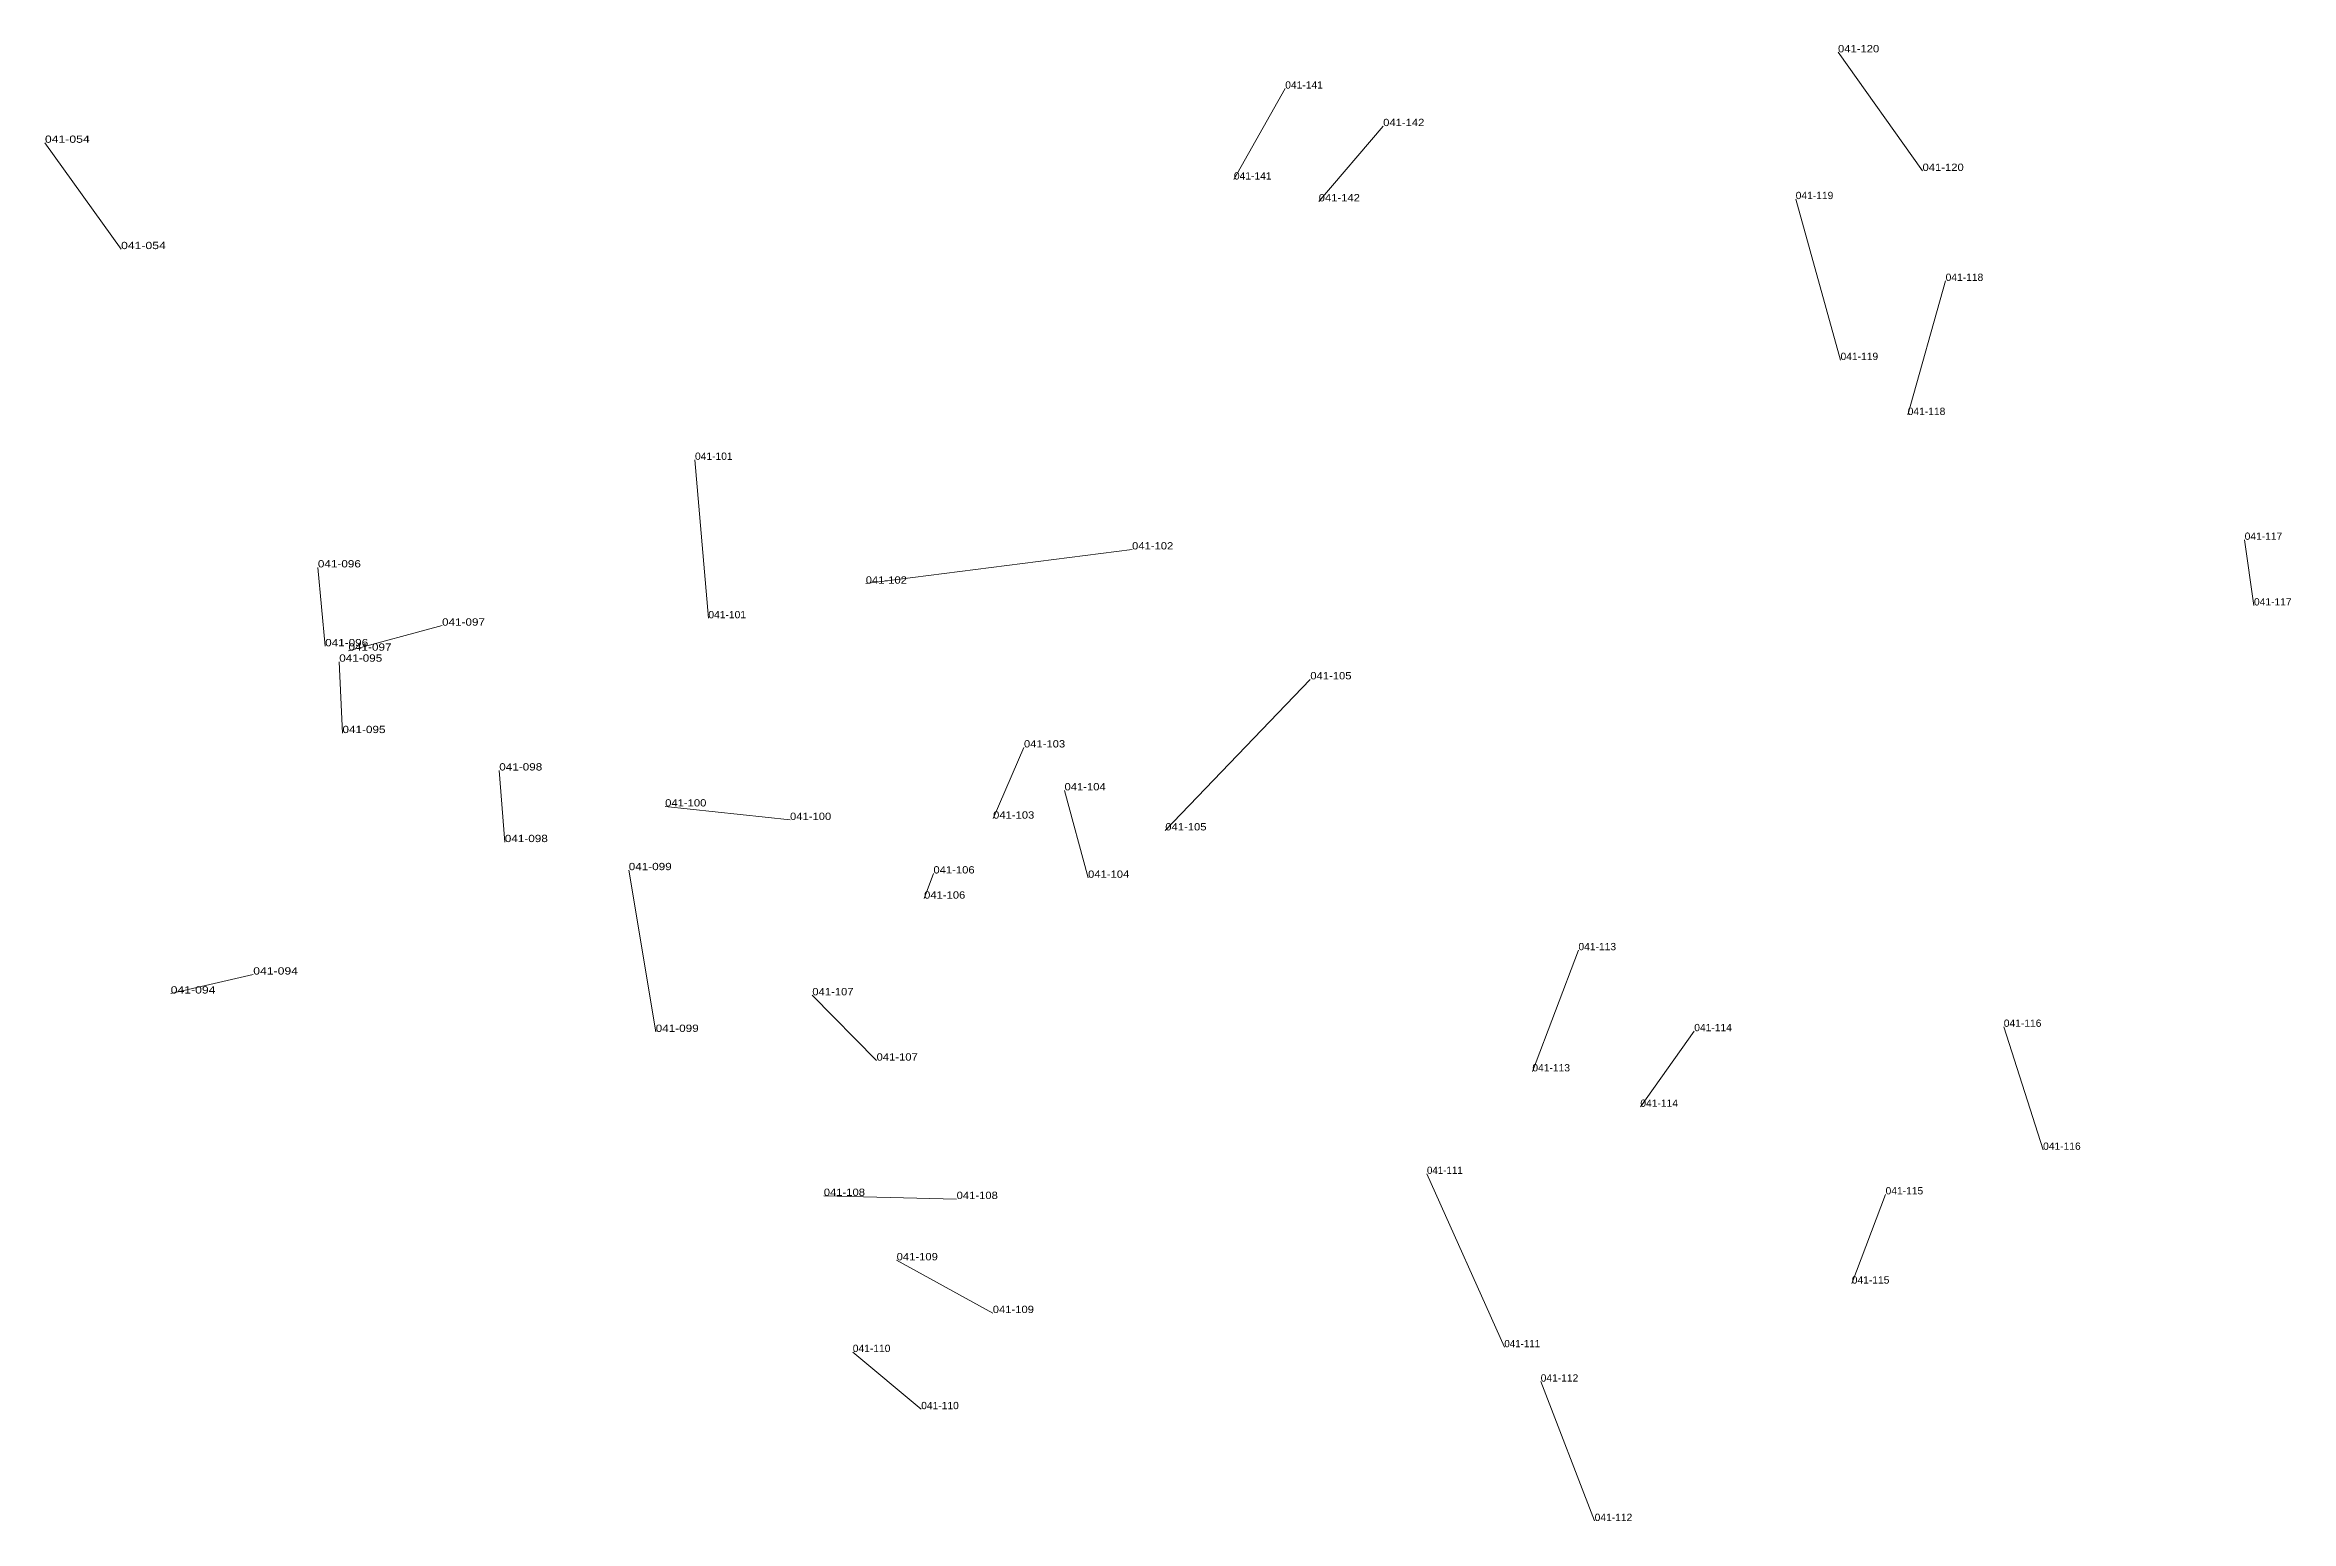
# Model space of a CAD drawing. Header units: metres. Extents: x 571156 to 607184, y 703608 to 727431.
# Drawn here: x 575710 to 576326, y 722312 to 722716 of the extents above; entities that cross this region are included whole.
import ezdxf

# ---------------------------------------------------------------- set-up
doc = ezdxf.new("R2010")
doc.units = ezdxf.units.M
doc.header["$LTSCALE"] = 0.8
doc.layers.add('60', color=7, linetype='Continuous', lineweight=13)
doc.layers.add('61', color=7, linetype='Continuous')

msp = doc.modelspace()

# ---------------------------------------------------------------- texts
at = {"layer": '60'}
for s, width, p in [('041-120', 1.15, (576201.43, 722714.19)), ('041-120', 1.15, (576201.43, 722714.19)), ('041-141', 1.05, (576050.01, 722704.24)), ('041-141', 1.05, (576050.01, 722704.24)), ('041-142', 1.15, (576076.83, 722693.97)), ('041-142', 1.15, (576076.83, 722693.97)), ('041-054', 1.25, (575710.26, 722689.39)), ('041-054', 1.25, (575710.26, 722689.39)), ('041-119', 1.05, (576189.84, 722673.97)), ('041-119', 1.05, (576189.84, 722673.97)), ('041-118', 1.05, (576230.91, 722651.55)), ('041-118', 1.05, (576230.91, 722651.55)), ('041-101', 1.05, (575888.33, 722602.52)), ('041-101', 1.05, (575888.33, 722602.52)), ('041-102', 1.15, (576008.05, 722577.96)), ('041-102', 1.15, (576008.05, 722577.96)), ('041-117', 1.05, (576312.82, 722580.6)), ('041-117', 1.05, (576312.82, 722580.6)), ('041-096', 1.2, (575785.03, 722573.04)), ('041-096', 1.2, (575785.03, 722573.04)), ('041-097', 1.2, (575819.03, 722557.08)), ('041-097', 1.2, (575819.03, 722557.08)), ('041-105', 1.15, (576056.88, 722542.37)), ('041-105', 1.15, (576056.88, 722542.37)), ('041-095', 1.2, (575791.77, 722527.64)), ('041-095', 1.2, (575791.77, 722527.64)), ('041-100', 1.15, (575914.36, 722503.83)), ('041-100', 1.15, (575914.36, 722503.83)), ('041-103', 1.15, (575969.99, 722504.2)), ('041-103', 1.15, (575969.99, 722504.2)), ('041-098', 1.2, (575836.24, 722497.77)), ('041-098', 1.2, (575836.24, 722497.77)), ('041-104', 1.15, (575996, 722487.99)), ('041-104', 1.15, (575996, 722487.99)), ('041-106', 1.15, (575951.09, 722482.28)), ('041-106', 1.15, (575951.09, 722482.28)), ('041-113', 1.05, (576130.33, 722468.14)), ('041-113', 1.05, (576130.33, 722468.14)), ('041-094', 1.25, (575767.32, 722461.47)), ('041-094', 1.25, (575767.32, 722461.47)), ('041-099', 1.2, (575877.57, 722445.76)), ('041-099', 1.2, (575877.57, 722445.76)), ('041-114', 1.05, (576162.05, 722445.95)), ('041-114', 1.05, (576162.05, 722445.95)), ('041-116', 1.05, (576246.84, 722447.15)), ('041-116', 1.05, (576246.84, 722447.15)), ('041-107', 1.15, (575938.07, 722437.89)), ('041-107', 1.15, (575938.07, 722437.89)), ('041-108', 1.15, (575923.61, 722400.82)), ('041-108', 1.15, (575923.61, 722400.82)), ('041-115', 1.05, (576214.46, 722401.23)), ('041-115', 1.05, (576214.46, 722401.23)), ('041-109', 1.15, (575969.89, 722368.72)), ('041-109', 1.15, (575969.89, 722368.72)), ('041-110', 1.05, (575950.29, 722342.38)), ('041-110', 1.05, (575950.29, 722342.38)), ('041-112', 1.05, (576134.77, 722311.74)), ('041-112', 1.05, (576134.77, 722311.74))]:
    msp.add_text(s, height=2, dxfattribs=dict(at, width=width)).set_placement(p)
msp.add_text('041-111', height=2, dxfattribs=at).set_placement((576088.83, 722406.85))
msp.add_text('041-111', height=2, dxfattribs=at).set_placement((576088.83, 722406.85))
at = {"layer": '61'}
for s, width, p in [('041-120', 1.15, (576224.58, 722681.69)), ('041-120', 1.15, (576224.58, 722681.69)), ('041-141', 1.05, (576035.95, 722679.33)), ('041-141', 1.05, (576035.95, 722679.33)), ('041-142', 1.15, (576059.18, 722673.34)), ('041-142', 1.15, (576059.18, 722673.34)), ('041-054', 1.25, (575731.11, 722660.26)), ('041-054', 1.25, (575731.11, 722660.26)), ('041-119', 1.05, (576202.12, 722629.87)), ('041-119', 1.05, (576202.12, 722629.87)), ('041-118', 1.05, (576220.52, 722614.81)), ('041-118', 1.05, (576220.52, 722614.81)), ('041-102', 1.15, (575935.1, 722568.59)), ('041-102', 1.15, (575935.1, 722568.59)), ('041-101', 1.05, (575892, 722559.1)), ('041-101', 1.05, (575892, 722559.1)), ('041-117', 1.05, (576315.37, 722562.61)), ('041-117', 1.05, (576315.37, 722562.61)), ('041-096', 1.2, (575787.03, 722551.43)), ('041-096', 1.2, (575787.03, 722551.43)), ('041-095', 1.2, (575790.88, 722547.2)), ('041-095', 1.2, (575790.88, 722547.2)), ('041-097', 1.2, (575793.42, 722550.22)), ('041-097', 1.2, (575793.42, 722550.22)), ('041-103', 1.15, (575978.44, 722523.7)), ('041-103', 1.15, (575978.44, 722523.7)), ('041-098', 1.2, (575834.71, 722517.39)), ('041-098', 1.2, (575834.71, 722517.39)), ('041-104', 1.15, (575989.55, 722511.94)), ('041-104', 1.15, (575989.55, 722511.94)), ('041-100', 1.15, (575880.16, 722507.53)), ('041-100', 1.15, (575880.16, 722507.53)), ('041-105', 1.15, (576017.16, 722500.97)), ('041-105', 1.15, (576017.16, 722500.97)), ('041-099', 1.2, (575870.18, 722490.08)), ('041-099', 1.2, (575870.18, 722490.08)), ('041-106', 1.15, (575953.64, 722489.17)), ('041-106', 1.15, (575953.64, 722489.17)), ('041-094', 1.25, (575744.71, 722456.27)), ('041-094', 1.25, (575744.71, 722456.27)), ('041-107', 1.15, (575920.47, 722455.79)), ('041-107', 1.15, (575920.47, 722455.79)), ('041-113', 1.05, (576117.71, 722434.94)), ('041-113', 1.05, (576117.71, 722434.94)), ('041-114', 1.05, (576147.29, 722425.23)), ('041-114', 1.05, (576147.29, 722425.23)), ('041-116', 1.05, (576257.6, 722413.45)), ('041-116', 1.05, (576257.6, 722413.45)), ('041-108', 1.15, (575960, 722399.97)), ('041-108', 1.15, (575960, 722399.97)), ('041-109', 1.15, (575943.57, 722383.17)), ('041-109', 1.15, (575943.57, 722383.17)), ('041-115', 1.05, (576205.2, 722376.79)), ('041-115', 1.05, (576205.2, 722376.79)), ('041-110', 1.05, (575931.55, 722358.04)), ('041-110', 1.05, (575931.55, 722358.04)), ('041-112', 1.05, (576119.98, 722349.93)), ('041-112', 1.05, (576119.98, 722349.93))]:
    msp.add_text(s, height=2, dxfattribs=dict(at, width=width)).set_placement(p)
msp.add_text('041-111', height=2, dxfattribs=at).set_placement((576110.03, 722359.35))
msp.add_text('041-111', height=2, dxfattribs=at).set_placement((576110.03, 722359.35))

# ---------------------------------------------------------------- linework, layer by layer
at = {"layer": '60'}
for p, q in [((576224.58, 722681.69), (576201.43, 722714.19)), ((576224.58, 722681.69), (576201.43, 722714.19)), ((576035.95, 722679.33), (576050.01, 722704.24)), ((576035.95, 722679.33), (576050.01, 722704.24)), ((575731.11, 722660.26), (575710.26, 722689.39)), ((575731.11, 722660.26), (575710.26, 722689.39)), ((576059.18, 722673.34), (576076.83, 722693.97)), ((576059.18, 722673.34), (576076.83, 722693.97)), ((576202.12, 722629.87), (576189.84, 722673.97)), ((576202.12, 722629.87), (576189.84, 722673.97)), ((576220.52, 722614.81), (576230.91, 722651.55)), ((576220.52, 722614.81), (576230.91, 722651.55)), ((575892, 722559.1), (575888.33, 722602.52)), ((575892, 722559.1), (575888.33, 722602.52)), ((576315.37, 722562.61), (576312.82, 722580.6)), ((576315.37, 722562.61), (576312.82, 722580.6)), ((575787.03, 722551.43), (575785.03, 722573.04)), ((575787.03, 722551.43), (575785.03, 722573.04)), ((575935.1, 722568.59), (576008.05, 722577.96)), ((575935.1, 722568.59), (576008.05, 722577.96)), ((575793.42, 722550.22), (575819.03, 722557.08)), ((575793.42, 722550.22), (575819.03, 722557.08)), ((575790.88, 722547.2), (575791.77, 722527.64)), ((575790.88, 722547.2), (575791.77, 722527.64)), ((576017.16, 722500.97), (576056.88, 722542.37)), ((576017.16, 722500.97), (576056.88, 722542.37)), ((575978.44, 722523.7), (575969.99, 722504.2)), ((575978.44, 722523.7), (575969.99, 722504.2)), ((575834.71, 722517.39), (575836.24, 722497.77)), ((575834.71, 722517.39), (575836.24, 722497.77)), ((575989.55, 722511.94), (575996, 722487.99)), ((575989.55, 722511.94), (575996, 722487.99)), ((575880.16, 722507.53), (575914.36, 722503.83)), ((575880.16, 722507.53), (575914.36, 722503.83)), ((575870.18, 722490.08), (575877.57, 722445.76)), ((575870.18, 722490.08), (575877.57, 722445.76)), ((575953.64, 722489.17), (575951.09, 722482.28)), ((575953.64, 722489.17), (575951.09, 722482.28)), ((576117.71, 722434.94), (576130.33, 722468.14)), ((576117.71, 722434.94), (576130.33, 722468.14)), ((575744.71, 722456.27), (575767.32, 722461.47)), ((575744.71, 722456.27), (575767.32, 722461.47)), ((575920.47, 722455.79), (575938.07, 722437.89)), ((575920.47, 722455.79), (575938.07, 722437.89)), ((576147.29, 722425.23), (576162.05, 722445.95)), ((576147.29, 722425.23), (576162.05, 722445.95)), ((576257.6, 722413.45), (576246.84, 722447.15)), ((576257.6, 722413.45), (576246.84, 722447.15)), ((576110.03, 722359.35), (576088.83, 722406.85)), ((576110.03, 722359.35), (576088.83, 722406.85)), ((575960, 722399.97), (575923.61, 722400.82)), ((575960, 722399.97), (575923.61, 722400.82)), ((576205.2, 722376.79), (576214.46, 722401.23)), ((576205.2, 722376.79), (576214.46, 722401.23)), ((575943.57, 722383.17), (575969.89, 722368.72)), ((575943.57, 722383.17), (575969.89, 722368.72)), ((575931.55, 722358.04), (575950.29, 722342.38)), ((575931.55, 722358.04), (575950.29, 722342.38)), ((576119.98, 722349.93), (576134.77, 722311.74)), ((576119.98, 722349.93), (576134.77, 722311.74))]:
    msp.add_line(p, q, dxfattribs=at)

msp.set_redraw_order([(e.dxf.handle, doc.entitydb.next_handle()) for e in msp.query("TEXT MTEXT ATTDEF DIMENSION ARC_DIMENSION")])  # texts and dimensions are drawn at this point

doc.saveas('drawing.dxf')
